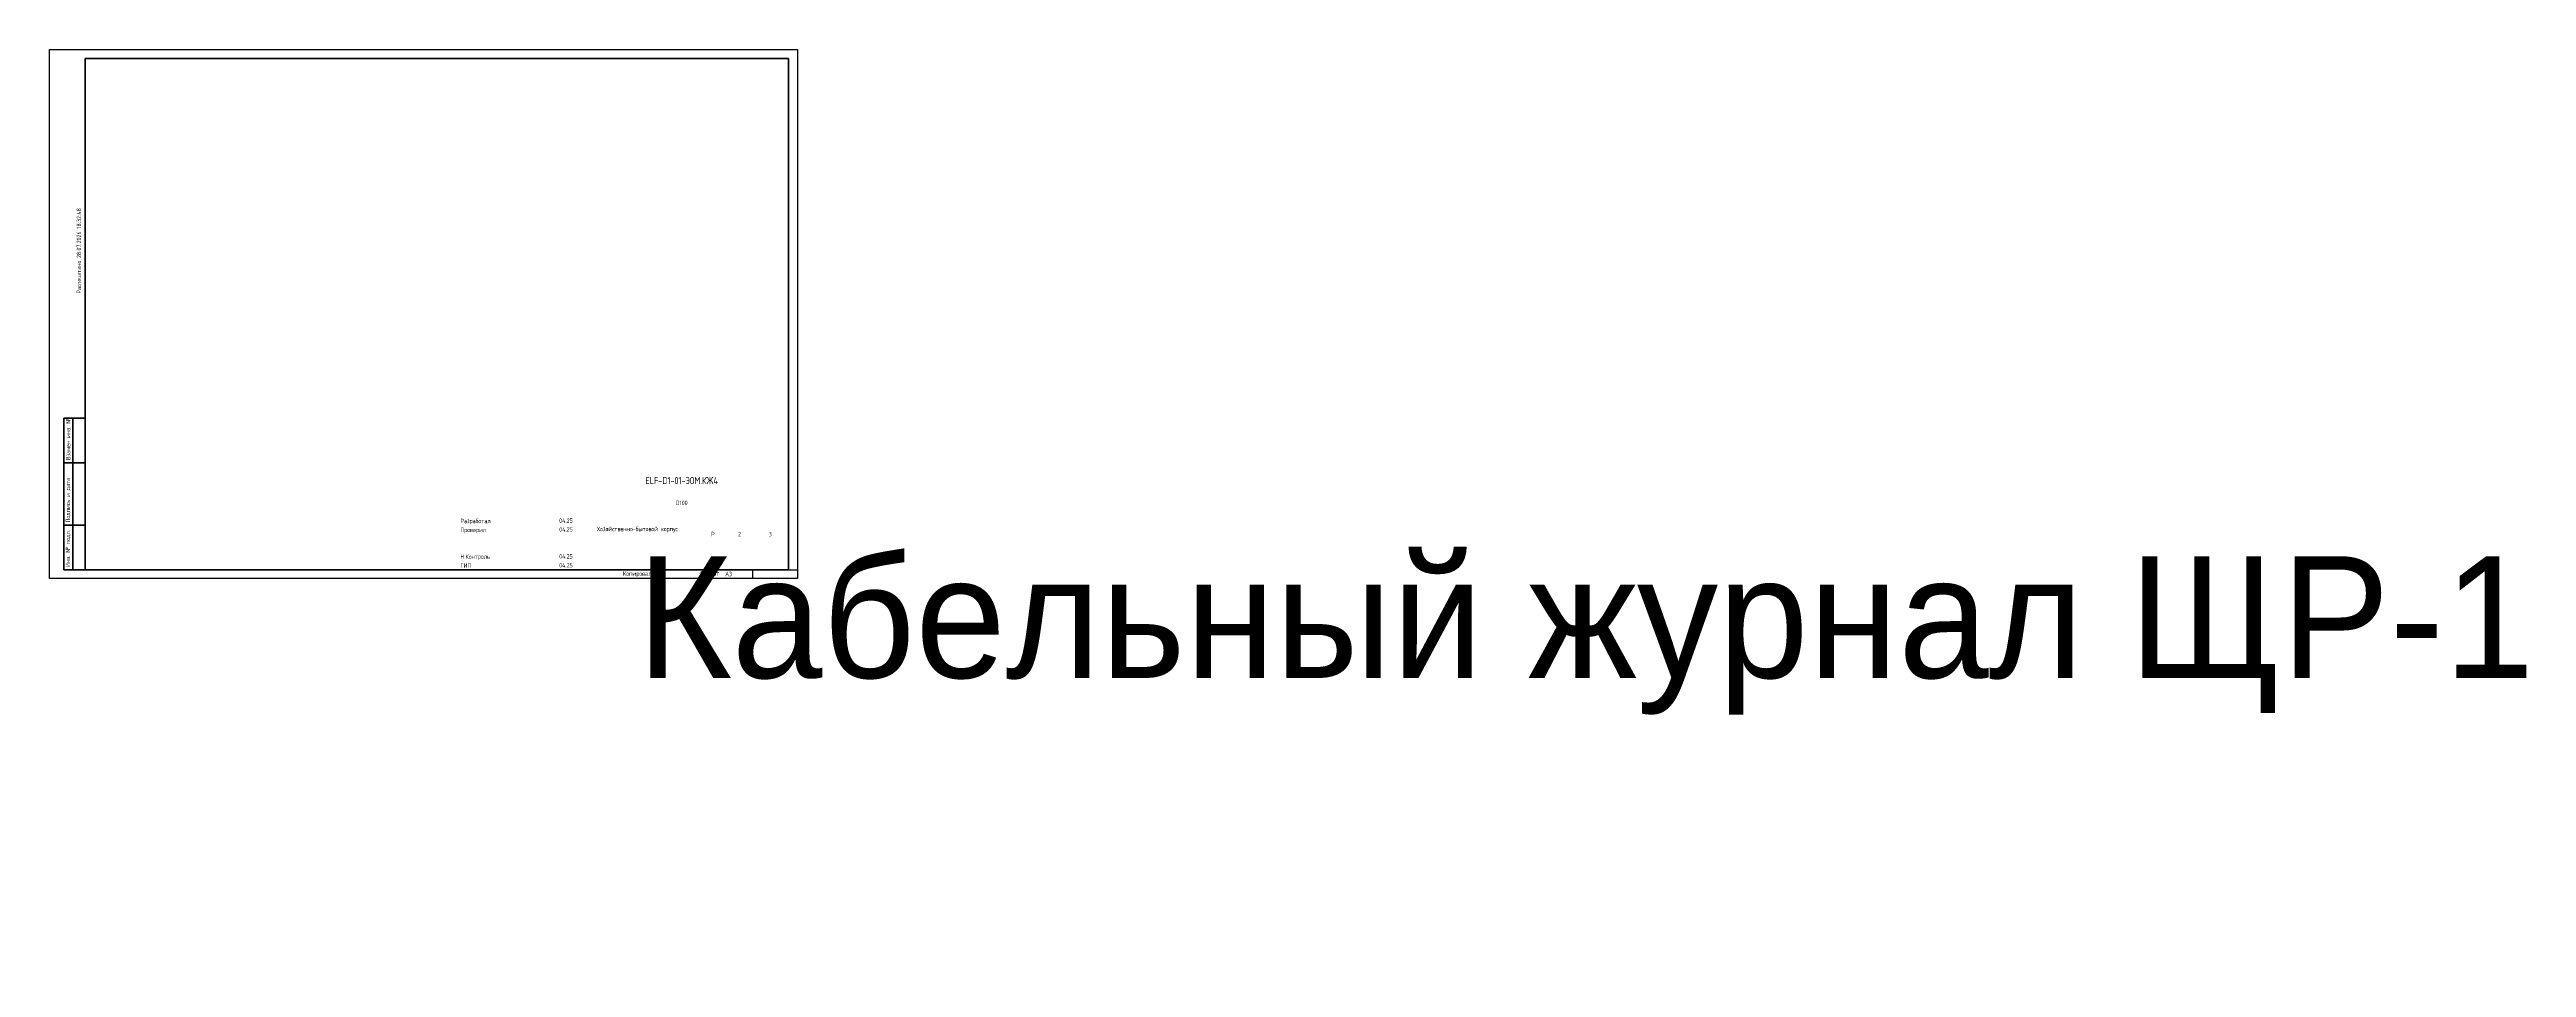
# Paper-space layout 'КЖ-02' of a CAD drawing. Header units: millimetres. Extents: x 0 to 1391, y -218 to 297.
import ezdxf
from ezdxf.enums import TextEntityAlignment as Align

# ---------------------------------------------------------------- set-up
doc = ezdxf.new("R2018")
doc.units = ezdxf.units.MM
doc.layers.get('Defpoints').update_dxf_attribs({"color": 250})
doc.layers.add('0_UNC Defpoints ЭОМ', color=6, linetype='Continuous', plot=False)
doc.layers.add('0_Рамка', color=7, linetype='Continuous')
doc.styles.get("Standard").update_dxf_attribs({"font": 'arial.ttf'})
doc.styles.add('Unecom', font='GOST2304A_0.ttf', dxfattribs={"height": 2.5})
doc.styles.add('СПДС', font='isocpeur.ttf', dxfattribs={"width": 0.8, "height": 2.5})

# ---------------------------------------------------------------- blocks, each defined once
blk = doc.blocks.new('*U19')
at = {"lineweight": 60, "ltscale": 10}
for p, q in [((20, 292), (415, 292)), ((20, 5), (20, 292)), ((415, 292), (415, 5)), ((8, 90), (20, 90)), ((8, 5), (8, 90)), ((13, 90), (13, 5)), ((20, 90), (20, 5)), ((20, 90), (20, 5)), ((8, 65), (20, 65)), ((8, 30), (20, 30)), ((20, 5), (8, 5)), ((415, 5), (20, 5))]:
    blk.add_line(p, q, dxfattribs=at)
at = {"layer": '0_UNC Defpoints ЭОМ', "ltscale": 10}
blk.add_lwpolyline([(420, 0), (0, 0), (0, 297), (420, 297)], close=True, dxfattribs=at)
at = {"layer": '0_UNC Defpoints ЭОМ', "lineweight": 30}
blk.add_lwpolyline([(395, 5), (420, 5), (420, 0), (395, 0)], close=True, dxfattribs=at)
at = {"char_height": 2.5, "attachment_point": 4, "rotation": 90, "style": 'Unecom'}
for s, insert, width in [('{\\fGOST type A|b0|i1|c204|p34; }Взамен инв. №', (10.5, 65), 25), (' Подпись и дата', (10.5, 30), 35), (' Инв. № подл.', (10.5, 5), 24.419)]:
    blk.add_mtext(s, dxfattribs=dict(at, insert=insert, width=width))
at = {"style": 'Unecom'}
for s, insert, char_height, width, attachment_point, line_spacing_factor in [('ELF-D1-01-ЭОМ.КЖ4', (355, 55), 4, 120, 5, 2), ('D100', (355, 42.5), 2.5, 115, 5, 1.5), ('Разработал', (230.7, 32), 2.5, 20, 4, 2), ('Проверил', (230.7, 27), 2.5, 20, 4, 2), ('04.25', (290, 27.6), 2.5, 10, 5, 2), ('04.25', (290, 32.5), 2.5, 10, 5, 2), ('Хозяйственно-бытовой корпус', (330, 27.5), 2.5, 70, 5, 1.5), ('Р', (372.5, 25), 2.5, 15, 5, 2), ('Н.Контроль', (230.7, 12), 2.5, 20, 4, 2), ('ГИП', (230.7, 7.3), 2.5, 20, 4, 2), ('04.25', (290, 12.5), 2.5, 10, 5, 2), ('04.25', (290, 7.5), 2.5, 10, 5, 2)]:
    blk.add_mtext(s, dxfattribs=dict(at, insert=insert, char_height=char_height, width=width, attachment_point=attachment_point, line_spacing_factor=line_spacing_factor))
at = {"char_height": 2.5, "attachment_point": 4, "style": 'Unecom'}
for s, insert, width in [('Формат  ', (364.9, 2.6), 50), ('\\pi1; ', (250, -133.2), 20), ('\\pi1; ', (250, -133.2), 20), ('\\pxi0.4; ', (250, -133.2), 20), ('\\pi1; ', (512.5, -218.3), 20), ('\\pi1; ', (512.5, -218.3), 20), ('\\pxi0.4; ', (512.5, -218.3), 20)]:
    blk.add_mtext(s, dxfattribs=dict(at, insert=insert, width=width))
at = {"style": 'Unecom'}
blk.add_attdef('ЛИСТ_№', text='', height=2.5, dxfattribs=at).set_placement((387.5, 25), align=Align.MIDDLE_CENTER)
blk.add_attdef('КОЛ-ВО_ЛИСТОВ', text='', height=2.5, dxfattribs=at).set_placement((404.7, 23.7), align=Align.CENTER)
at = {"lineweight": 30, "flags": 104}
blk.add_attdef('ОПИСАНИЕ_ЛИСТА', text='', height=2.5, dxfattribs=at).set_placement((329.9, 12.5), align=Align.MIDDLE_CENTER)
at = {"style": 'Unecom', "flags": 8}
blk.add_attdef('ФОРМАТ_БУМАГИ', (379.4, 1.3), '', height=2.5, dxfattribs=at)
at = {"layer": '0_Рамка', "style": 'СПДС', "width": 0.8}
blk.add_text('Распечатано 28.07.2026 18:32:48', height=2.5, rotation=90, dxfattribs=at).set_placement((16.5, 160), align=Align.MIDDLE_LEFT)
at = {"layer": 'Defpoints', "insert": (330, 2.5), "char_height": 2.5, "width": 70, "attachment_point": 5, "style": 'Unecom'}
blk.add_mtext('Копировал', dxfattribs=at)

psp = doc.layouts.new('КЖ-02')

# ---------------------------------------------------------------- block references
at = {"ltscale": 100}
ref = psp.add_blockref('*U19', (0, 0), dxfattribs=at)
ref.add_attrib('ФОРМАТ_БУМАГИ', 'А3', (379.4, 1.3), dxfattribs={"height": 2.5, "style": 'Unecom'})
ref.add_attrib('КОЛ-ВО_ЛИСТОВ', '3', dxfattribs={"height": 2.5, "style": 'Unecom'}).set_placement((404.7, 23.7), align=Align.CENTER)
ref.add_attrib('ЛИСТ_№', '2', dxfattribs={"height": 2.5, "style": 'Unecom'}).set_placement((387.5, 25), align=Align.MIDDLE_CENTER)
lines = psp.add_mtext('Кабельный журнал ЩР-1', dxfattribs={"insert": (329.9, 12.5), "char_height": 68.284, "attachment_point": 1})
ref.add_attrib('ОПИСАНИЕ_ЛИСТА', '', (329.9, 12.5), dxfattribs={"flags": 104}).embed_mtext(lines)

doc.saveas('drawing.dxf')
